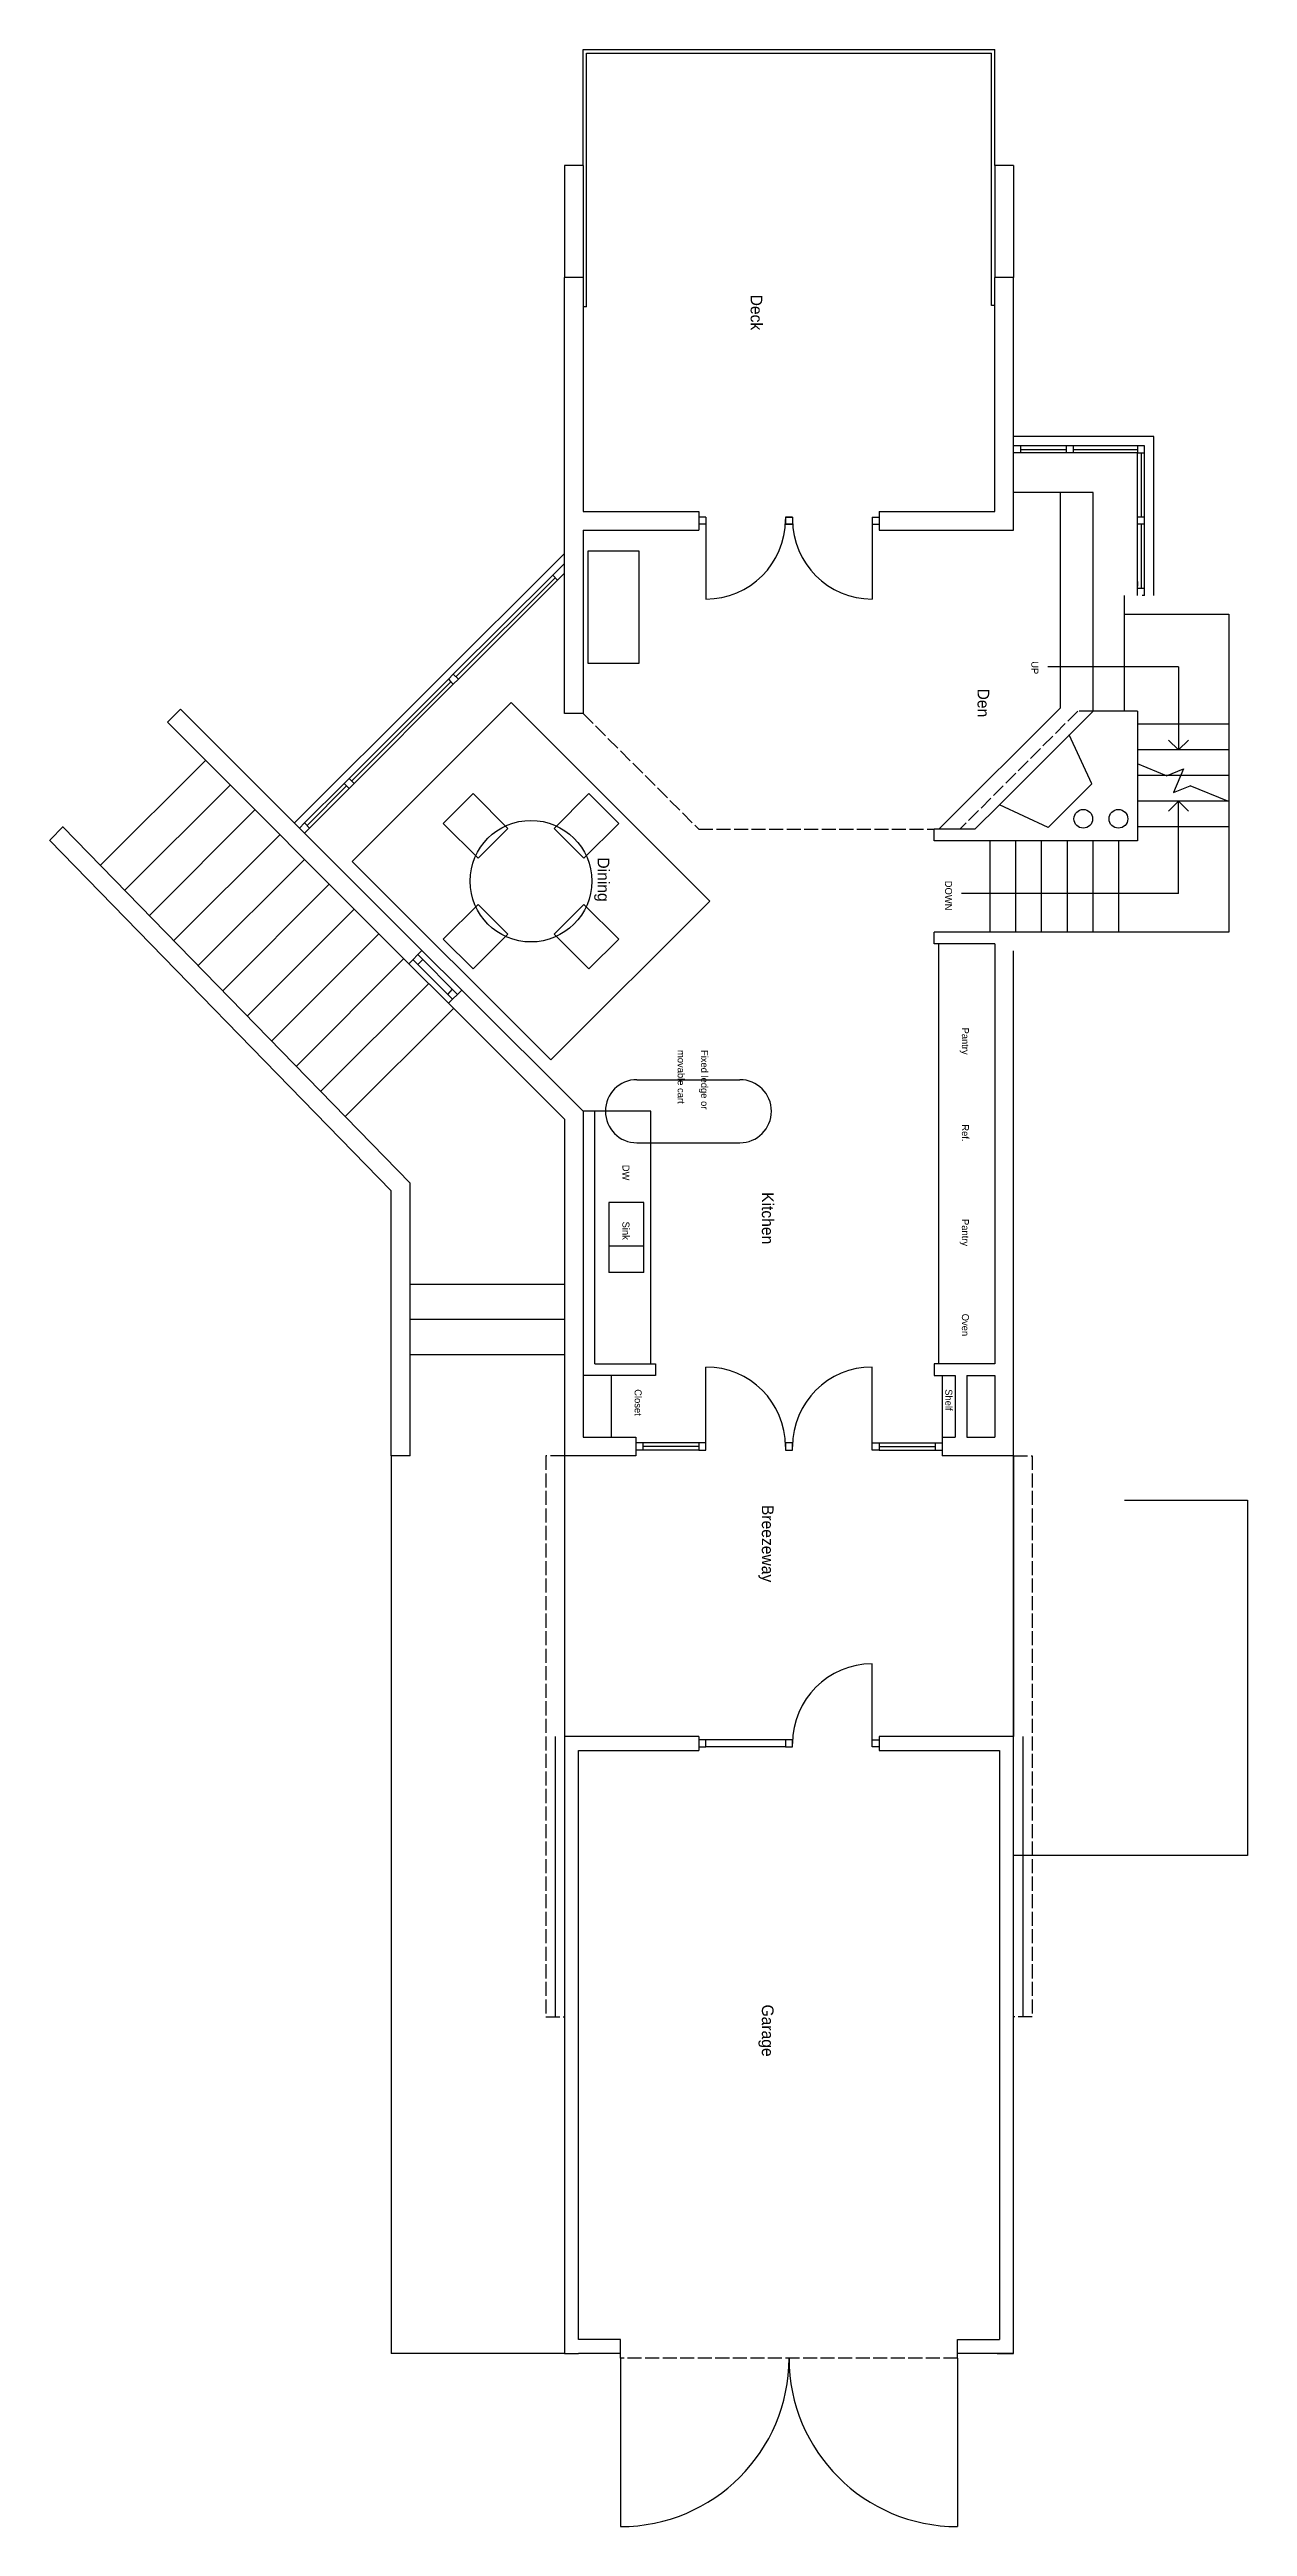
# Model space of a CAD drawing. Header units: inches. Extents: x -16498 to 1840, y 602 to 7454.
# Drawn here: x 1311 to 1823, y 2424 to 3483 of the extents above; entities that cross this region are included whole.
import ezdxf

# ---------------------------------------------------------------- set-up
doc = ezdxf.new("R2010")
doc.units = ezdxf.units.IN
doc.header["$LTSCALE"] = 0.5
doc.header["$MEASUREMENT"] = 0
doc.linetypes.add('ACAD_ISO02W100', pattern=[15, 12, -3])
doc.layers.get('0').update_dxf_attribs({"color": 253})
for name, color, linetype in [('A-doors', 254, 'Continuous'), ('A-Elev-North', 7, 'Continuous'), ('A-Elev-South', 7, 'Continuous'), ('A-furniture', 33, 'Continuous'), ('A-glazing', 252, 'Continuous'), ('A-millwork', 252, 'Continuous'), ('A-soffit', 251, 'ACAD_ISO02W100'), ('A-stairs', 252, 'Continuous'), ('A-text', 254, 'Continuous'), ('A-walls', 7, 'Continuous')]:
    doc.layers.add(name, color=color, linetype=linetype)

msp = doc.modelspace()

# ---------------------------------------------------------------- texts
at = {"layer": 'A-soffit', "color": 7}
for s, height, p in [('Deck', 5, (1610.8, 3378.4, 42.9)), ('Den', 5, (1707.8, 3209.9, 42.9)), ('Dining', 5, (1545.4, 3137.7, 42.9)), ('Pantry', 3, (1701.1, 3064.9, 42.9)), ('movable cart', 3, (1579.6, 3055.3, 42.9)), ('Fixed ledge or', 3, (1589.6, 3055.3, 42.9)), ('Ref.', 3, (1701.1, 3023.5, 42.9)), ('DW', 3, (1556, 3006.2, 42.9)), ('Kitchen', 5, (1615.6, 2994.5, 42.9)), ('Sink', 3, (1556, 2981.9, 42.9)), ('Pantry', 3, (1701.1, 2983, 42.9)), ('Oven', 3, (1701.1, 2942.5, 42.9)), ('Closet', 3, (1561.2, 2910.2, 42.9)), ('Shelf', 3, (1694, 2910.2, 42.9)), ('Breezeway', 5, (1615.6, 2860.7, 42.9)), ('Garage', 5, (1615.6, 2647, 42.9))]:
    msp.add_text(s, height=height, rotation=270, dxfattribs=at).set_placement(p)
at = {"layer": 'A-text'}
for s, p in [('UP', (1730.8, 3221.6, 42.9)), ('DOWN', (1693.9, 3127.7, 42.9))]:
    msp.add_text(s, height=3, rotation=270, dxfattribs=at).set_placement(p)

# ---------------------------------------------------------------- linework, layer by layer
for p, q in [((1531.2, 2881.7, 42.9), (1531.2, 2761.7, 42.9)), ((1723.2, 2881.7, 42.9), (1723.2, 2761.7, 42.9)), ((1723.2, 2761.7, 42.9), (1723.2, 2881.7, 42.9))]:
    msp.add_line(p, q)
at = {"layer": 'A-doors'}
for p, q in [((1588.7, 3285.7, 42.9), (1588.7, 3278.2, 42.9)), ((1665.7, 3285.7, 42.9), (1665.7, 3278.2, 42.9)), ((1591.7, 3283.2, 42.9), (1591.7, 3280.2, 42.9)), ((1591.7, 3282.2, 42.9), (1591.7, 3248.2, 42.9)), ((1628.7, 3283.2, 42.9), (1625.7, 3283.2, 42.9)), ((1625.7, 3283.2, 42.9), (1625.7, 3280.2, 42.9)), ((1625.7, 3283.2, 42.9), (1628.7, 3283.2, 42.9)), ((1625.7, 3283.2, 42.9), (1625.7, 3280.2, 42.9)), ((1628.7, 3280.2, 42.9), (1625.7, 3280.2, 42.9)), ((1625.7, 3280.2, 42.9), (1628.7, 3280.2, 42.9)), ((1628.7, 3283.2, 42.9), (1628.7, 3280.2, 42.9)), ((1628.7, 3283.2, 42.9), (1628.7, 3280.2, 42.9)), ((1662.7, 3283.2, 42.9), (1662.7, 3280.2, 42.9)), ((1591.7, 2885.7, 42.9), (1591.7, 2919.7, 42.9)), ((1662.7, 2885.7, 42.9), (1662.7, 2919.7, 42.9)), ((1588.7, 2887.2, 42.9), (1588.7, 2884.2, 42.9)), ((1591.7, 2887.2, 42.9), (1588.7, 2887.2, 42.9)), ((1588.7, 2884.2, 42.9), (1591.7, 2884.2, 42.9)), ((1591.7, 2884.2, 42.9), (1591.7, 2887.2, 42.9)), ((1625.7, 2887.2, 42.9), (1625.7, 2884.2, 42.9)), ((1628.7, 2887.2, 42.9), (1625.7, 2887.2, 42.9)), ((1625.7, 2884.2, 42.9), (1628.7, 2884.2, 42.9)), ((1628.7, 2884.2, 42.9), (1628.7, 2887.2, 42.9)), ((1662.7, 2884.2, 42.9), (1662.7, 2887.2, 42.9)), ((1662.7, 2887.2, 42.9), (1665.7, 2887.2, 42.9)), ((1665.7, 2884.2, 42.9), (1662.7, 2884.2, 42.9)), ((1665.7, 2887.2, 42.9), (1665.7, 2884.2, 42.9)), ((1662.7, 2758.7, 42.9), (1662.7, 2792.7, 42.9)), ((1527.2, 2761.7, 42.9), (1527.2, 2641.7, 42.9)), ((1588.7, 2760.2, 42.9), (1588.7, 2757.2, 42.9)), ((1591.7, 2760.2, 42.9), (1588.7, 2760.2, 42.9)), ((1588.7, 2757.2, 42.9), (1591.7, 2757.2, 42.9)), ((1591.7, 2757.2, 42.9), (1591.7, 2760.2, 42.9)), ((1625.7, 2760.2, 42.9), (1625.7, 2757.2, 42.9)), ((1628.7, 2760.2, 42.9), (1625.7, 2760.2, 42.9)), ((1625.7, 2757.2, 42.9), (1628.7, 2757.2, 42.9)), ((1628.7, 2757.2, 42.9), (1628.7, 2760.2, 42.9)), ((1662.7, 2757.2, 42.9), (1662.7, 2760.2, 42.9)), ((1662.7, 2760.2, 42.9), (1665.7, 2760.2, 42.9)), ((1665.7, 2757.2, 42.9), (1662.7, 2757.2, 42.9)), ((1665.7, 2760.2, 42.9), (1665.7, 2757.2, 42.9)), ((1727.2, 2761.7, 42.9), (1727.2, 2641.7, 42.9)), ((1555.2, 2495.7, 42.9), (1555.2, 2423.7, 42.9)), ((1699.2, 2495.7, 42.9), (1699.2, 2423.7, 42.9))]:
    msp.add_line(p, q, dxfattribs=at)
at = {"layer": 'A-doors', "color": 252}
for p, q in [((1625.7, 2760.2, 42.9), (1591.7, 2760.2, 42.9)), ((1625.7, 2757.2, 42.9), (1591.7, 2757.2, 42.9))]:
    msp.add_line(p, q, dxfattribs=at)
at = {"layer": 'A-doors'}
for centre, radius, start, end in [((1591.7, 3282.2, 42.9), 34, 270, 0), ((1662.7, 3282.2, 42.9), 34, 180, 270), ((1591.7, 2885.7, 42.9), 34, 0, 90), ((1662.7, 2885.7, 42.9), 34, 90, 180), ((1662.7, 2758.7, 42.9), 34, 90, 180), ((1555.2, 2495.7, 42.9), 72, 270, 0), ((1699.2, 2495.7, 42.9), 72, 180, 270)]:
    msp.add_arc(centre, radius, start, end, dxfattribs=at)
at = {"layer": 'A-Elev-North', "color": 253}
for p, q in [((1783.2, 3317.7, 42.9), (1723.2, 3317.7, 42.9)), ((1783.2, 3249.7, 42.9), (1783.2, 3317.7, 42.9)), ((1757.2, 3293.7, 42.9), (1723.2, 3293.7, 42.9)), ((1757.2, 3200.2, 42.9), (1757.2, 3293.7, 42.9)), ((1770.6, 3200.2, 42.9), (1770.6, 3241.7, 42.9))]:
    msp.add_line(p, q, dxfattribs=at)
at = {"layer": 'A-Elev-North', "color": 252}
for p, q in [((1779.2, 3283.2, 42.9), (1776.2, 3283.2, 42.9)), ((1779.2, 3280.2, 42.9), (1776.2, 3280.2, 42.9))]:
    msp.add_line(p, q, dxfattribs=at)
at = {"layer": 'A-Elev-North', "color": 254}
for p, q in [((1531.2, 3263.4, 42.9), (1526.2, 3258.4, 42.9)), ((1528.3, 3256.3, 42.9), (1531.2, 3259.2, 42.9)), ((1483.7, 3216, 42.9), (1481.6, 3213.9, 42.9)), ((1481.6, 3213.9, 42.9), (1482.7, 3212.8, 42.9)), ((1483.7, 3211.8, 42.9), (1485.9, 3213.9, 42.9))]:
    msp.add_line(p, q, dxfattribs=at)
at = {"layer": 'A-Elev-North'}
msp.add_line((1779.2, 3249.7, 42.9), (1778.2, 3249.7, 42.9), dxfattribs=at)
at = {"layer": 'A-Elev-North', "color": 7}
for p, q in [((1439.2, 3171.4, 42.9), (1437.1, 3169.3, 42.9)), ((1441.3, 3169.3, 42.9), (1439.2, 3167.2, 42.9)), ((1420.1, 3152.4, 42.9), (1418, 3150.2, 42.9)), ((1422.2, 3150.2, 42.9), (1420.1, 3148.1, 42.9))]:
    msp.add_line(p, q, dxfattribs=at)
at = {"layer": 'A-Elev-South', "color": 253}
for p, q in [((1531.2, 3433.7, -10802.8), (1531.2, 3385.7, 42.9)), ((1539.2, 3433.7, -10802.8), (1539.2, 3385.7, 42.9)), ((1715.2, 3433.7, -5655.3), (1715.2, 3385.7, 42.9)), ((1723.2, 3433.7, -5655.3), (1723.2, 3385.7, 42.9)), ((1539.2, 3385.7, 42.9), (1539.2, 3285.7, 42.9)), ((1539.2, 3277.7, 42.9), (1539.2, 3199.2, 42.9)), ((1377.7, 3179.2, 42.9), (1332.9, 3134.4, 42.9)), ((1388.3, 3168.6, 42.9), (1343.3, 3123.6, 42.9)), ((1398.9, 3158, 42.9), (1353.8, 3112.9, 42.9)), ((1316.9, 3150.9, 42.9), (1311.3, 3145.2, 42.9)), ((1465.2, 2998.4, 42.9), (1316.8, 3150.7, 42.9)), ((1409.5, 3147.4, 42.9), (1364.3, 3102.1, 42.9)), ((1457.2, 2995.1, 42.9), (1311.1, 3145.1, 42.9)), ((1420.1, 3136.8, 42.9), (1374.7, 3091.4, 42.9)), ((1430.7, 3126.2, 42.9), (1385.2, 3080.6, 42.9)), ((1441.3, 3115.6, 42.9), (1395.7, 3069.9, 42.9)), ((1451.9, 3105, 42.9), (1406.1, 3059.2, 42.9)), ((1462.6, 3094.4, 42.9), (1416.6, 3048.4, 42.9)), ((1473.2, 3083.7, 42.9), (1427.1, 3037.7, 42.9)), ((1483.8, 3073.1, 42.9), (1437.5, 3026.9, 42.9)), ((1465.2, 2881.7, 42.9), (1465.2, 2998.4, 42.9)), ((1457.2, 2881.7, 42.9), (1457.2, 2995.1, 42.9))]:
    msp.add_line(p, q, dxfattribs=at)
at = {"layer": 'A-Elev-South', "color": 7}
for p, q in [((1367.1, 3201.1, 42.9), (1361.5, 3195.5, 42.9)), ((1361.5, 3195.5, 42.9), (1464.7, 3092.2, 42.9))]:
    msp.add_line(p, q, dxfattribs=at)
at = {"layer": 'A-furniture', "elevation": 42.9}
for points in [[(1563.2, 3268.7), (1541.2, 3268.7), (1541.2, 3220.7), (1563.2, 3220.7), (1563.2, 3268.7)], [(1494.3, 3137.4), (1479.4, 3152.2), (1492.2, 3165), (1507, 3150.1), (1494.3, 3137.4)], [(1539.5, 3137.4), (1554.4, 3152.2), (1541.7, 3165), (1526.8, 3150.1), (1539.5, 3137.4)], [(1507, 3104.9), (1492.2, 3090), (1479.4, 3102.7), (1494.3, 3117.6), (1507, 3104.9)], [(1526.8, 3104.9), (1541.7, 3090), (1554.4, 3102.7), (1539.5, 3117.6), (1526.8, 3104.9)]]:
    msp.add_lwpolyline(points, dxfattribs=at)
msp.add_lwpolyline([(1508.4, 3203.9), (1440.5, 3136), (1525.4, 3051.1), (1593.3, 3119)], close=True, dxfattribs=at)
at = {"layer": 'A-furniture'}
msp.add_circle((1516.9, 3127.5, 42.9), 26, dxfattribs=at)
at = {"layer": 'A-glazing'}
for p, q in [((1715.2, 3433.7, -5655.3), (1715.2, 3481.7, 42.9)), ((1776.2, 3313.7, 42.9), (1723.2, 3313.7, 42.9)), ((1776.2, 3310.7, 42.9), (1723.2, 3310.7, 42.9)), ((1726.2, 3313.7, 42.9), (1726.2, 3310.7, 42.9)), ((1726.2, 3312.2, 42.9), (1745.7, 3312.2, 42.9)), ((1745.7, 3313.7, 42.9), (1745.7, 3310.7, 42.9)), ((1748.7, 3313.7, 42.9), (1748.7, 3310.7, 42.9)), ((1748.7, 3312.2, 42.9), (1776.2, 3312.2, 42.9)), ((1779.2, 3313.7, 42.9), (1776.2, 3313.7, 42.9)), ((1776.2, 3313.7, 42.9), (1776.2, 3310.7, 42.9)), ((1776.2, 3249.7, 42.9), (1776.2, 3310.7, 42.9)), ((1776.2, 3310.7, 42.9), (1779.2, 3310.7, 42.9)), ((1777.7, 3310.7, 42.9), (1777.7, 3283.2, 42.9)), ((1779.2, 3249.7, 42.9), (1779.2, 3313.7, 42.9)), ((1777.7, 3280.2, 42.9), (1777.7, 3252.7, 42.9)), ((1415.8, 3152.4, 42.9), (1531.2, 3267.7, 42.9)), ((1483.7, 3216, 42.9), (1526.2, 3258.4, 42.9)), ((1484.8, 3214.9, 42.9), (1527.2, 3257.3, 42.9)), ((1485.9, 3213.9, 42.9), (1528.3, 3256.3, 42.9)), ((1776.2, 3255.7, 42.9), (1776.2, 3253.7, 42.9)), ((1779.2, 3252.7, 42.9), (1776.2, 3252.7, 42.9)), ((1779.2, 3253.7, 42.9), (1779.2, 3255.7, 42.9)), ((1439.2, 3171.4, 42.9), (1481.6, 3213.9, 42.9)), ((1440.3, 3170.4, 42.9), (1482.7, 3212.8, 42.9)), ((1441.3, 3169.3, 42.9), (1483.7, 3211.8, 42.9)), ((1420.1, 3152.4, 42.9), (1437.1, 3169.3, 42.9)), ((1421.2, 3151.3, 42.9), (1438.1, 3168.3, 42.9)), ((1422.2, 3150.2, 42.9), (1439.2, 3167.2, 42.9)), ((1468.6, 3096.1, 42.9), (1485.5, 3079.1, 42.9)), ((1468.6, 3091.9, 42.9), (1470.7, 3094, 42.9)), ((1470.3, 3097.9, 42.9), (1487.3, 3080.9, 42.9)), ((1464.7, 3092.2, 42.9), (1481.6, 3075.3, 42.9)), ((1481.3, 3079.1, 42.9), (1483.4, 3081.3, 42.9)), ((1588.7, 2885.7, 42.9), (1564.7, 2885.7, 42.9)), ((1665.7, 2885.7, 42.9), (1689.7, 2885.7, 42.9))]:
    msp.add_line(p, q, dxfattribs=at)
at = {"layer": 'A-glazing', "color": 254}
for p, q in [((1526.2, 3258.4, 42.9), (1528.3, 3256.3, 42.9)), ((1481.6, 3213.9, 42.9), (1483.7, 3211.8, 42.9)), ((1483.7, 3216, 42.9), (1485.9, 3213.9, 42.9)), ((1437.1, 3169.3, 42.9), (1439.2, 3167.2, 42.9)), ((1439.2, 3171.4, 42.9), (1441.3, 3169.3, 42.9)), ((1420.1, 3152.4, 42.9), (1422.2, 3150.2, 42.9))]:
    msp.add_line(p, q, dxfattribs=at)
at = {"layer": 'A-glazing', "color": 253}
msp.add_line((1466.4, 3094, 42.9), (1483.4, 3077, 42.9), dxfattribs=at)
at = {"layer": 'A-glazing', "color": 252}
for p, q in [((1588.7, 2887.2, 42.9), (1564.7, 2887.2, 42.9)), ((1588.7, 2884.2, 42.9), (1564.7, 2884.2, 42.9)), ((1665.7, 2887.2, 42.9), (1689.7, 2887.2, 42.9)), ((1665.7, 2884.2, 42.9), (1689.7, 2884.2, 42.9))]:
    msp.add_line(p, q, dxfattribs=at)
at = {"layer": 'A-millwork'}
for p, q in [((1539.2, 3483.2, 42.9), (1715.2, 3483.2, 42.9)), ((1539.2, 3433.7, -10802.8), (1539.2, 3483.2, 42.9)), ((1540.7, 3481.7, 42.9), (1713.7, 3481.7, 42.9)), ((1540.7, 3373.2, 42.9), (1540.7, 3481.7, 42.9)), ((1713.7, 3373.7, 42.9), (1713.7, 3481.7, 42.9)), ((1715.2, 3433.7, -5655.3), (1715.2, 3483.2, 42.9)), ((1540.7, 3373.2, 42.9), (1539.2, 3373.2, 42.9)), ((1715.2, 3373.7, 42.9), (1713.7, 3373.7, 42.9)), ((1691.2, 2921.1, 42.9), (1691.2, 3100.7, 42.9)), ((1562.2, 3042.6, 42.9), (1606.2, 3042.6, 42.9)), ((1568.2, 3029.1, 42.9), (1544.2, 3029.1, 42.9)), ((1568.2, 2921.1, 42.9), (1568.2, 3029.1, 42.9)), ((1562.2, 3015.6, 42.9), (1606.2, 3015.6, 42.9)), ((1565.2, 2990.1, 42.9), (1550.2, 2990.1, 42.9)), ((1550.2, 2990.1, 42.9), (1550.2, 2960.1, 42.9)), ((1565.2, 2960.1, 42.9), (1565.2, 2990.1, 42.9)), ((1550.2, 2971.5, 42.9), (1565.2, 2971.5, 42.9)), ((1565.2, 2960.1, 42.9), (1550.2, 2960.1, 42.9)), ((1551.2, 2916.1, 42.9), (1551.2, 2889.7, 42.9)), ((1692.7, 2916.1, 42.9), (1692.7, 2889.7, 42.9))]:
    msp.add_line(p, q, dxfattribs=at)
for centre, start, end in [((1562.2, 3029.1, 42.9), 90, 270), ((1606.2, 3029.1, 42.9), 270, 90)]:
    msp.add_arc(centre, 13.5, start, end, dxfattribs=at)
at = {"layer": 'A-soffit'}
for p, q in [((1750.6, 3200.2, 42.9), (1700.2, 3149.7, 42.9)), ((1757.2, 3200.2, 42.9), (1750.6, 3200.2, 42.9)), ((1539.2, 3199.2, 42.9), (1588.7, 3149.7, 42.9)), ((1588.7, 3149.7, 42.9), (1689.2, 3149.7, 42.9)), ((1523.2, 2881.7, 42.9), (1523.2, 2641.7, 42.9)), ((1531.2, 2881.7, 42.9), (1523.2, 2881.7, 42.9)), ((1723.2, 2881.7, 42.9), (1731.2, 2881.7, 42.9)), ((1731.2, 2881.7, 42.9), (1731.2, 2641.7, 42.9)), ((1523.2, 2641.7, 42.9), (1531.2, 2641.7, 42.9)), ((1731.2, 2641.7, 42.9), (1723.2, 2641.7, 42.9)), ((1699.2, 2495.7, 42.9), (1555.2, 2495.7, 42.9))]:
    msp.add_line(p, q, dxfattribs=at)
at = {"layer": 'A-stairs'}
for p, q in [((1743.2, 3201.7, 42.9), (1743.2, 3293.7, 42.9)), ((1691.2, 3149.7, 42.9), (1743.2, 3201.7, 42.9)), ((1815.2, 3194.7, 42.9), (1776.2, 3194.7, 42.9)), ((1815.2, 3183.7, 42.9), (1776.2, 3183.7, 42.9)), ((1788.6, 3172.6, 42.9), (1776.2, 3177.7, 42.9)), ((1815.2, 3172.7, 42.9), (1776.2, 3172.7, 42.9)), ((1788.6, 3172.6, 42.9), (1795.8, 3175.5, 42.9)), ((1795.8, 3175.5, 42.9), (1791.6, 3165.4, 42.9)), ((1791.6, 3165.4, 42.9), (1798.7, 3168.3, 42.9)), ((1814.8, 3161.7, 42.9), (1798.7, 3168.3, 42.9)), ((1815.2, 3161.7, 42.9), (1776.2, 3161.7, 42.9)), ((1815.2, 3150.7, 42.9), (1776.2, 3150.7, 42.9)), ((1713.2, 3105.7, 42.9), (1713.2, 3144.7, 42.9)), ((1724.2, 3105.7, 42.9), (1724.2, 3144.7, 42.9)), ((1735.2, 3105.7, 42.9), (1735.2, 3144.7, 42.9)), ((1746.2, 3105.7, 42.9), (1746.2, 3144.7, 42.9)), ((1757.2, 3105.7, 42.9), (1757.2, 3144.7, 42.9)), ((1768.2, 3105.7, 42.9), (1768.2, 3144.7, 42.9))]:
    msp.add_line(p, q, dxfattribs=at)
at = {"layer": 'A-text'}
for p, q in [((1793.7, 3219.2, 42.9), (1737.9, 3219.2, 42.9)), ((1793.7, 3219.2, 42.9), (1793.7, 3183.7, 42.9)), ((1793.7, 3183.7, 42.9), (1789.4, 3187.9, 42.9)), ((1793.7, 3183.7, 42.9), (1797.9, 3187.9, 42.9)), ((1793.7, 3161.7, 42.9), (1789.4, 3157.5, 42.9)), ((1793.7, 3122.2, 42.9), (1793.7, 3161.7, 42.9)), ((1793.7, 3161.7, 42.9), (1797.9, 3157.5, 42.9)), ((1793.7, 3122.2, 42.9), (1701, 3122.2, 42.9))]:
    msp.add_line(p, q, dxfattribs=at)
at = {"layer": 'A-walls', "color": 253}
for p, q in [((1539.2, 3433.7, -10802.8), (1531.2, 3433.7, -10802.8)), ((1723.2, 3433.7, -10802.8), (1715.2, 3433.7, -10802.8)), ((1465.2, 2955.1, 42.9), (1531.2, 2955.1, 42.9)), ((1465.2, 2940.1, 42.9), (1531.2, 2940.1, 42.9)), ((1465.2, 2925.1, 42.9), (1531.2, 2925.1, 42.9)), ((1457.2, 2881.7, 42.9), (1457.2, 2497.7, 42.9)), ((1465.2, 2881.7, 42.9), (1457.2, 2881.7, 42.9)), ((1531.2, 2497.7, 42.9), (1457.2, 2497.7, 42.9))]:
    msp.add_line(p, q, dxfattribs=at)
at = {"layer": 'A-walls'}
for p, q in [((1531.2, 3199.2, 42.9), (1531.2, 3385.7, 42.9)), ((1539.2, 3385.7, 42.9), (1531.2, 3385.7, 42.9)), ((1723.2, 3385.7, 42.9), (1715.2, 3385.7, 42.9)), ((1715.2, 3285.7, 42.9), (1715.2, 3385.7, 42.9)), ((1723.2, 3277.7, 42.9), (1723.2, 3385.7, 42.9)), ((1539.2, 3285.7, 42.9), (1588.7, 3285.7, 42.9)), ((1665.7, 3285.7, 42.9), (1715.2, 3285.7, 42.9)), ((1539.2, 3277.7, 42.9), (1588.7, 3277.7, 42.9)), ((1591.7, 3283.2, 42.9), (1588.7, 3283.2, 42.9)), ((1591.7, 3280.2, 42.9), (1588.7, 3280.2, 42.9)), ((1588.7, 3278.2, 42.9), (1588.7, 3277.7, 42.9)), ((1662.7, 3283.2, 42.9), (1665.7, 3283.2, 42.9)), ((1662.7, 3280.2, 42.9), (1665.7, 3280.2, 42.9)), ((1665.7, 3278.2, 42.9), (1665.7, 3277.7, 42.9)), ((1665.7, 3277.7, 42.9), (1723.2, 3277.7, 42.9)), ((1770.6, 3241.7, 42.9), (1770.6, 3249.7, 42.9)), ((1770.6, 3241.7, 42.9), (1815.2, 3241.7, 42.9)), ((1815.2, 3241.7, 42.9), (1815.2, 3105.7, 42.9)), ((1367.1, 3201.1, 42.9), (1470.3, 3097.9, 42.9)), ((1747.2, 3190.2, 42.9), (1757.2, 3200.2, 42.9)), ((1776.2, 3200.2, 42.9), (1757.2, 3200.2, 42.9)), ((1776.2, 3200.2, 42.9), (1776.2, 3144.7, 42.9)), ((1539.2, 3199.2, 42.9), (1531.2, 3199.2, 42.9)), ((1747.2, 3190.2, 42.9), (1717.2, 3160.2, 42.9)), ((1756.7, 3169.2, 42.9), (1747, 3190.1, 42.9)), ((1738, 3150.5, 42.9), (1756.7, 3169.2, 42.9)), ((1706.7, 3149.7, 42.9), (1717.2, 3160.2, 42.9)), ((1738, 3150.5, 42.9), (1717.2, 3160.2, 42.9)), ((1706.7, 3149.7, 42.9), (1689.2, 3149.7, 42.9)), ((1689.2, 3144.7, 42.9), (1689.2, 3149.7, 42.9)), ((1776.2, 3144.7, 42.9), (1689.2, 3144.7, 42.9)), ((1815.2, 3105.7, 42.9), (1689.2, 3105.7, 42.9)), ((1689.2, 3100.7, 42.9), (1689.2, 3105.7, 42.9)), ((1464.7, 3092.2, 42.9), (1470.3, 3097.9, 42.9)), ((1715.2, 3100.7, 42.9), (1689.2, 3100.7, 42.9)), ((1715.2, 3100.7, 42.9), (1715.2, 2921.1, 42.9)), ((1723.2, 2881.7, 42.9), (1723.2, 3097.7, 42.9)), ((1481.6, 3075.3, 42.9), (1487.3, 3080.9, 42.9)), ((1519.8, 3037.1, 42.9), (1481.6, 3075.3, 42.9)), ((1487.3, 3080.9, 42.9), (1539.2, 3029.1, 42.9)), ((1531.2, 3025.7, 42.9), (1519.8, 3037.1, 42.9)), ((1531.2, 3025.7, 42.9), (1531.2, 2881.7, 42.9)), ((1539.2, 3029.1, 42.9), (1539.2, 2889.7, 42.9)), ((1544.2, 3029.1, 42.9), (1539.2, 3029.1, 42.9)), ((1544.2, 3029.1, 42.9), (1544.2, 3029.1, 42.9)), ((1544.2, 2921.1, 42.9), (1544.2, 3029.1, 42.9)), ((1570.2, 2916.1, 42.9), (1539.2, 2916.1, 42.9)), ((1544.2, 2921.1, 42.9), (1570.2, 2921.1, 42.9)), ((1570.2, 2921.1, 42.9), (1570.2, 2916.1, 42.9)), ((1689.2, 2921.1, 42.9), (1689.2, 2916.1, 42.9)), ((1715.2, 2921.1, 42.9), (1689.2, 2921.1, 42.9)), ((1689.2, 2916.1, 42.9), (1698.2, 2916.1, 42.9)), ((1698.2, 2916.1, 42.9), (1698.2, 2889.7, 42.9)), ((1703.2, 2916.1, 42.9), (1703.2, 2889.7, 42.9)), ((1703.2, 2916.1, 42.9), (1715.2, 2916.1, 42.9)), ((1715.2, 2916.1, 42.9), (1715.2, 2889.7, 42.9)), ((1539.2, 2889.7, 42.9), (1561.7, 2889.7, 42.9)), ((1561.7, 2889.7, 42.9), (1561.7, 2881.7, 42.9)), ((1564.7, 2887.2, 42.9), (1561.7, 2887.2, 42.9)), ((1564.7, 2884.2, 42.9), (1561.7, 2884.2, 42.9)), ((1564.7, 2887.2, 42.9), (1564.7, 2884.2, 42.9)), ((1665.7, 2887.2, 42.9), (1665.7, 2884.2, 42.9)), ((1689.7, 2887.2, 42.9), (1689.7, 2884.2, 42.9)), ((1689.7, 2887.2, 42.9), (1692.7, 2887.2, 42.9)), ((1689.7, 2884.2, 42.9), (1692.7, 2884.2, 42.9)), ((1692.7, 2889.7, 42.9), (1692.7, 2881.7, 42.9)), ((1692.7, 2889.7, 42.9), (1698.2, 2889.7, 42.9)), ((1703.2, 2889.7, 42.9), (1715.2, 2889.7, 42.9)), ((1561.7, 2881.7, 42.9), (1531.2, 2881.7, 42.9)), ((1723.2, 2881.7, 42.9), (1692.7, 2881.7, 42.9)), ((1770.6, 2862.8, 42.9), (1823.2, 2862.8, 42.9)), ((1823.2, 2862.8, 42.9), (1823.2, 2710.8, 42.9)), ((1588.7, 2761.7, 42.9), (1531.2, 2761.7, 42.9)), ((1531.2, 2761.7, 42.9), (1531.2, 2497.7, 42.9)), ((1537.2, 2755.7, 42.9), (1588.7, 2755.7, 42.9)), ((1537.2, 2503.7, 42.9), (1537.2, 2755.7, 42.9)), ((1588.7, 2761.7, 42.9), (1588.7, 2755.7, 42.9)), ((1665.7, 2761.7, 42.9), (1665.7, 2755.7, 42.9)), ((1723.2, 2761.7, 42.9), (1665.7, 2761.7, 42.9)), ((1665.7, 2755.7, 42.9), (1717.2, 2755.7, 42.9)), ((1717.2, 2755.7, 42.9), (1717.2, 2503.7, 42.9)), ((1723.2, 2497.7, 42.9), (1723.2, 2761.7, 42.9)), ((1823.2, 2710.8, 42.9), (1723.2, 2710.8, 42.9)), ((1555.2, 2503.7, 42.9), (1537.2, 2503.7, 42.9)), ((1555.2, 2495.7, 42.9), (1555.2, 2503.7, 42.9)), ((1699.2, 2503.7, 42.9), (1717.2, 2503.7, 42.9)), ((1699.2, 2495.7, 42.9), (1699.2, 2503.7, 42.9)), ((1531.2, 2497.7, 42.9), (1537.2, 2497.7, 42.9)), ((1555.2, 2497.7, 42.9), (1537.2, 2497.7, 42.9)), ((1716.2, 2497.7, 42.9), (1699.2, 2497.7, 42.9)), ((1716.2, 2497.7, 42.9), (1723.2, 2497.7, 42.9)), ((1723.2, 2497.7, 42.9), (1716.2, 2497.7, 42.9))]:
    msp.add_line(p, q, dxfattribs=at)
at = {"layer": 'A-walls', "color": 252}
msp.add_line((1662.7, 3282.2, 42.9), (1662.7, 3248.2, 42.9), dxfattribs=at)
at = {"layer": 'A-walls'}
for centre in [(1753, 3154.2, 42.9), (1768, 3154.2, 42.9)]:
    msp.add_circle(centre, 4, dxfattribs=at)

msp.set_redraw_order([(e.dxf.handle, doc.entitydb.next_handle()) for e in msp.query("TEXT MTEXT ATTDEF DIMENSION ARC_DIMENSION")])  # texts and dimensions are drawn at this point

doc.saveas('drawing.dxf')
